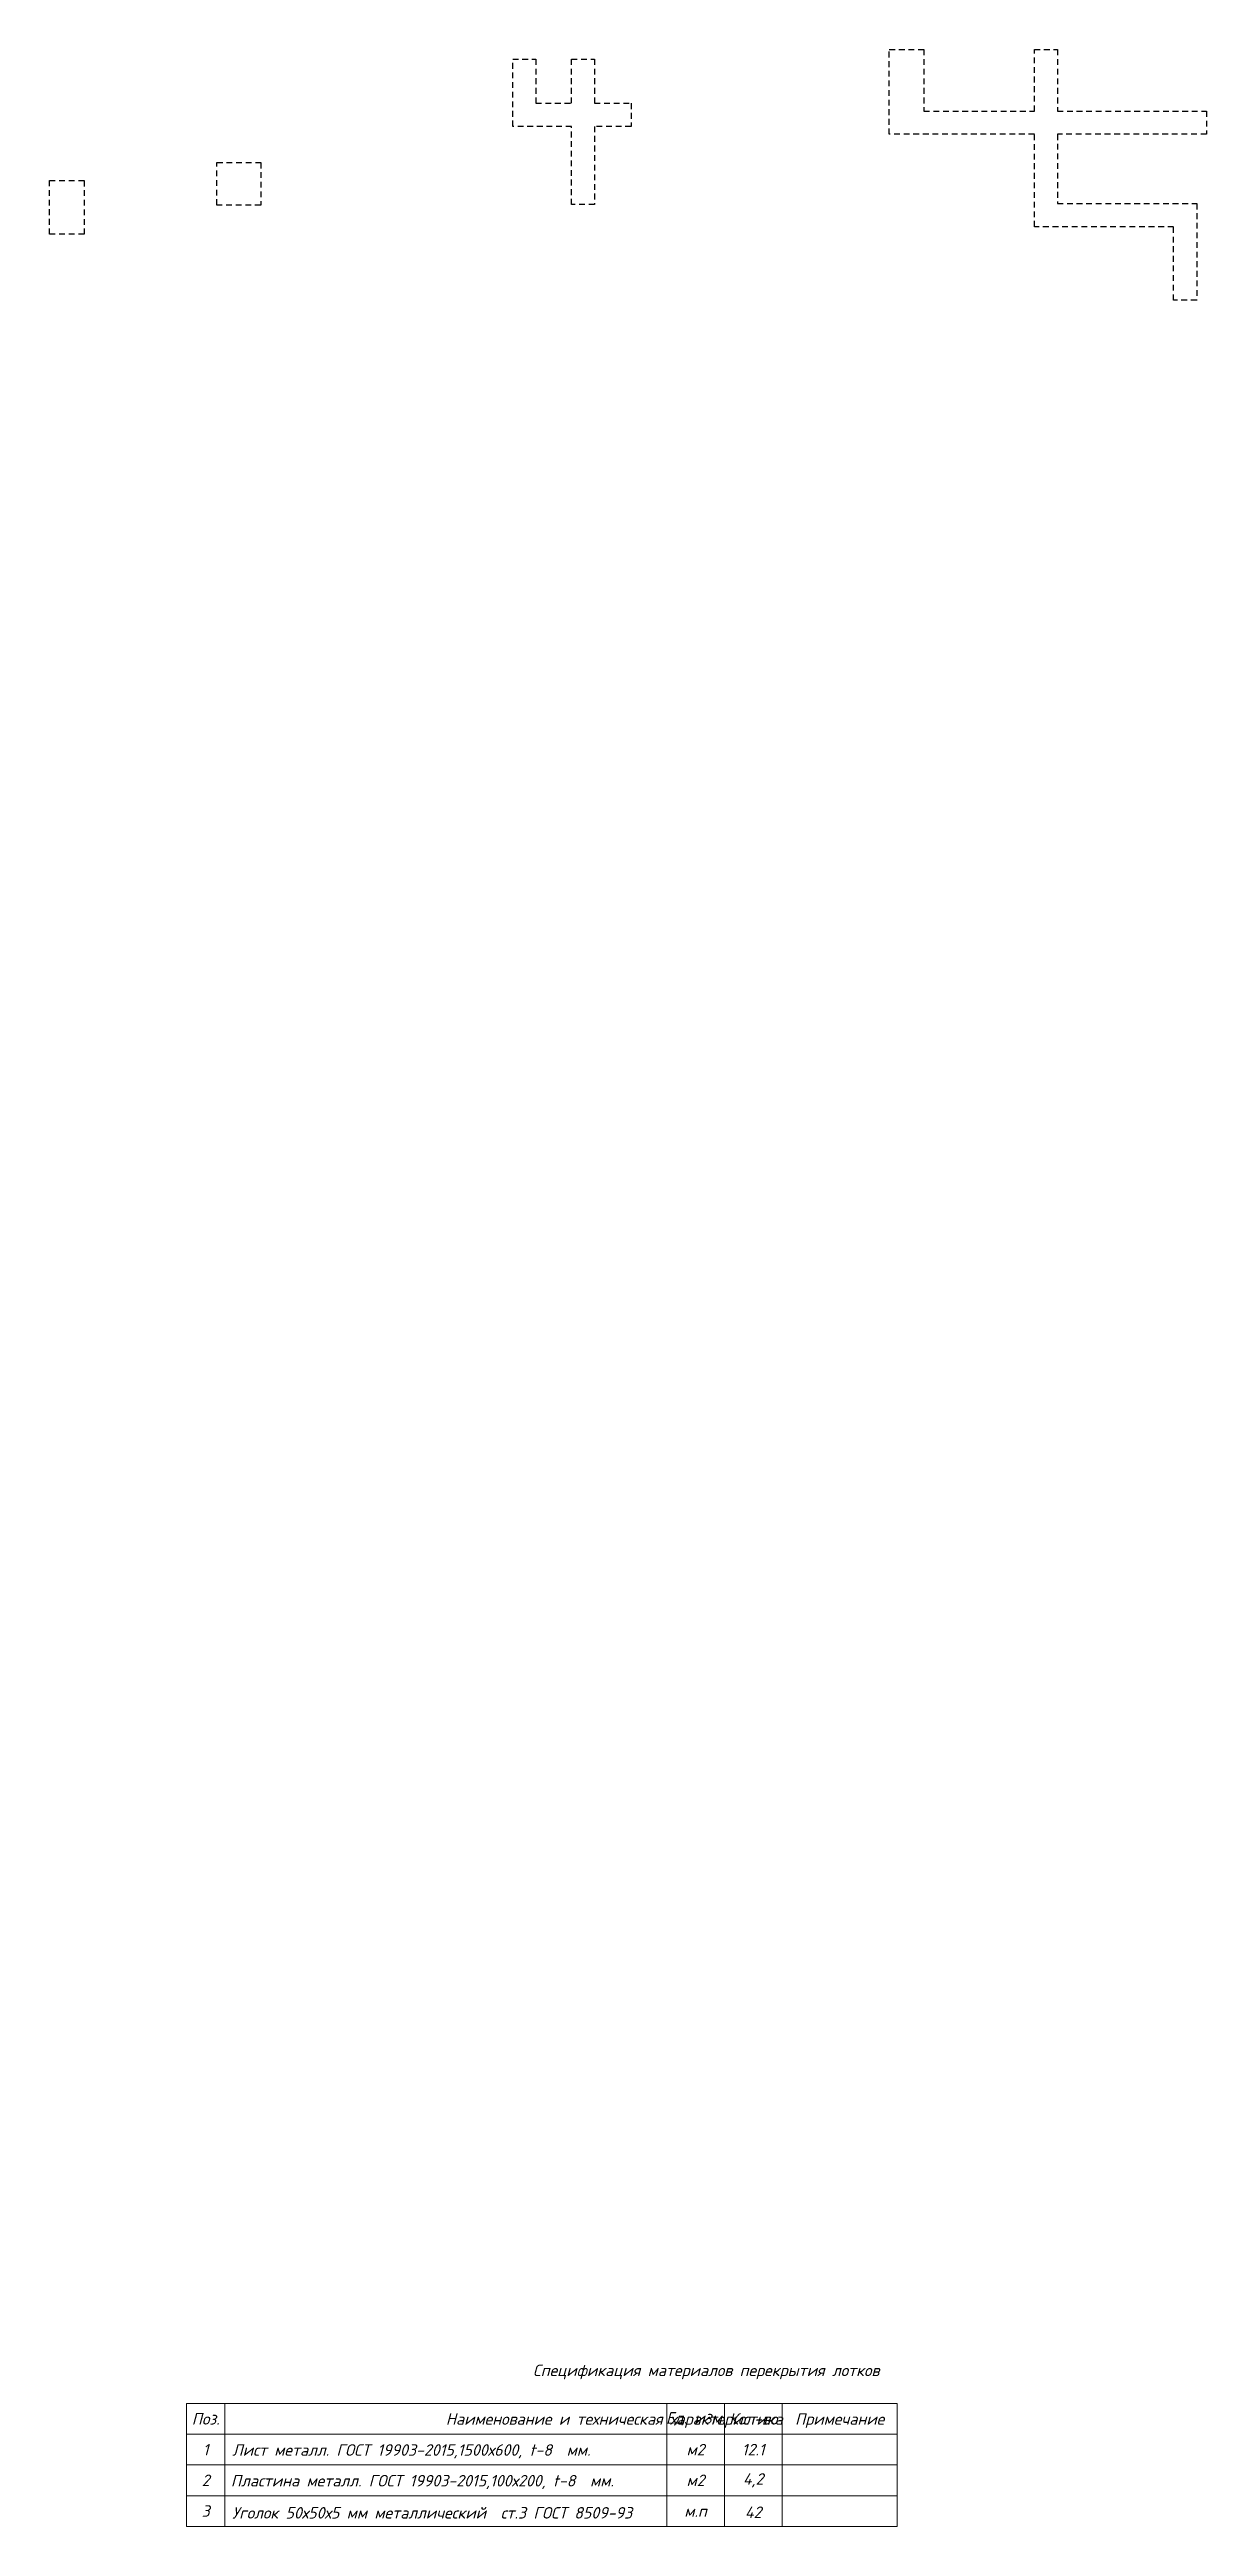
# Model space of a CAD drawing. Header units: millimetres. Extents: x 2559584 to 2748503, y -688364 to -611007.
# Drawn here: x 2633618 to 2663730, y -684738 to -620287 of the extents above; entities that cross this region are included whole.
import ezdxf

# ---------------------------------------------------------------- set-up
doc = ezdxf.new("R2010")
doc.units = ezdxf.units.MM
doc.header["$LTSCALE"] = 50
doc.linetypes.add('_ШТР__3__2__Невидимые', pattern=[5, 3, -2])
doc.layers.add('_0_ РЕЗУЛЬТАТЫ РАСЧЕТА СПЕЦИФИКАЦИЙ', color=7, linetype='Continuous')
doc.layers.add('расположение плит', color=7, linetype='Continuous')
doc.styles.add('PDF ISOCPEUR Italic', font='isocpeui.ttf')

msp = doc.modelspace()

# ---------------------------------------------------------------- texts
at = {"color": 1, "linetype": 'Continuous', "lineweight": 0, "char_height": 300, "style": 'PDF ISOCPEUR Italic'}
for s, insert, attachment_point in [('\\A1;\\pxqc;Спецификация материалов перекрытия лотков', (2646201.1, -680716.8), 4), ('\\A1;\\pxqc;Поз.', (2637682.3, -681938.4), 5), ('\\A1;\\pxqc;Наименование и техническая характеристика', (2643932.3, -681983.4), 4), ('\\A1;\\pxqc;Ед. изм.', (2650432.3, -681938.4), 5), ('\\A1;\\pxqc;Кол-во', (2651932.3, -681938.4), 5), ('\\A1;\\pxqc;Примечание', (2654182.3, -681983.4), 5), ('\\A1;\\pxqc;1', (2637682.3, -682738.4), 5), ('\\A1;\\pxql; Лист металл. ГОСТ 19903-2015,1500х600, t-8  мм.', (2638182.3, -682783.4), 4), ('\\A1;\\pxqc;м2', (2650432.3, -682738.4), 5), ('\\A1;\\pxqc;2', (2637682.3, -683538.4), 5), ('\\A1;\\pxql;Пластина металл. ГОСТ 19903-2015,100х200, t-8  мм.', (2638337.9, -683583.4), 4), ('\\A1;м2', (2650432.3, -683538.4), 5), ('\\A1;\\pxqc;3', (2637682.3, -684338.4), 5), ('\\A1; Уголок 50х50х5 мм металлический  ст.3 ГОСТ 8509-93', (2638182.3, -684383.4), 4)]:
    msp.add_mtext(s, dxfattribs=dict(at, insert=insert, attachment_point=attachment_point))
at = {"color": 1, "linetype": 'Continuous', "lineweight": 0, "insert": (2650432.3, -684338.4), "char_height": 300, "width": 410.542, "attachment_point": 5, "style": 'PDF ISOCPEUR Italic'}
msp.add_mtext('\\A1;\\pxqc;м.п', dxfattribs=at)
at = {"layer": '_0_ РЕЗУЛЬТАТЫ РАСЧЕТА СПЕЦИФИКАЦИЙ', "color": 1, "linetype": 'Continuous', "lineweight": 0, "char_height": 300, "attachment_point": 5, "style": 'PDF ISOCPEUR Italic'}
for s, insert in [('\\A1;\\pxqc;12.1', (2651932.3, -682738.4)), ('\\A1;\\pxqc;4,2', (2651932.3, -683538.4)), ('\\A1;\\pxqc;42', (2651932.3, -684368.4))]:
    msp.add_mtext(s, dxfattribs=dict(at, insert=insert))

# ---------------------------------------------------------------- linework, layer by layer
at = {"color": 1, "linetype": 'Continuous', "lineweight": 0}
for p, q in [((2637182.3, -681538.4), (2655682.3, -681538.4)), ((2637182.3, -681538.4), (2637182.3, -684738.4)), ((2638182.3, -681538.4), (2638182.3, -684738.4)), ((2649682.3, -681538.4), (2649682.3, -684738.4)), ((2651182.3, -681538.4), (2651182.3, -684738.4)), ((2652682.3, -681538.4), (2652682.3, -684738.4)), ((2655682.3, -681538.4), (2655682.3, -684738.4)), ((2637182.3, -682338.4), (2655682.3, -682338.4)), ((2637182.3, -683138.4), (2655682.3, -683138.4)), ((2637182.3, -683938.4), (2655682.3, -683938.4)), ((2637182.3, -684738.4), (2655682.3, -684738.4))]:
    msp.add_line(p, q, dxfattribs=at)
at = {"color": 0, "linetype": '_ШТР__3__2__Невидимые'}
msp.add_lwpolyline([(2663474.9, -624297.4), (2663474.9, -626807.4), (2662874.9, -626807.4), (2662874.9, -624897.4), (2659249.9, -624897.4), (2659249.9, -622492.4), (2655474.9, -622492.4), (2655474.9, -620287.4), (2656374.9, -620287.4), (2656374.9, -621892.4), (2659249.9, -621892.4), (2659249.9, -620287.4), (2659849.9, -620287.4), (2659849.9, -621892.4), (2663729.9, -621892.4), (2663729.9, -622492.4), (2659849.9, -622492.4), (2659849.9, -624297.4)], close=True, dxfattribs=at)
at = {"layer": 'расположение плит', "linetype": '_ШТР__3__2__Невидимые'}
for points in [[(2645673.3, -622286.3), (2645673.3, -620536.3), (2646273.3, -620536.3), (2646273.3, -621686.3), (2647203.3, -621686.3), (2647203.3, -620536.3), (2647803.3, -620536.3), (2647803.3, -621686.3), (2648754.2, -621686.3), (2648754.2, -622286.3), (2647803.3, -622286.3), (2647803.3, -624323.3), (2647203.3, -624323.3), (2647203.3, -622286.3)], [(2639115.5, -624334.8), (2637975.5, -624334.8), (2637975.5, -623229.8), (2639115.5, -623229.8)]]:
    msp.add_lwpolyline(points, close=True, dxfattribs=at)
at = {"layer": 'расположение плит', "linetype": '_ШТР__3__2__Невидимые', "lineweight": 30}
msp.add_lwpolyline([(2633618.2, -623697.3), (2634518.2, -623697.3), (2634518.2, -625094.9), (2633618.2, -625094.9)], close=True, dxfattribs=at)

msp.set_redraw_order([(e.dxf.handle, doc.entitydb.next_handle()) for e in msp.query("TEXT MTEXT ATTDEF DIMENSION ARC_DIMENSION")])  # texts and dimensions are drawn at this point

doc.saveas('drawing.dxf')
